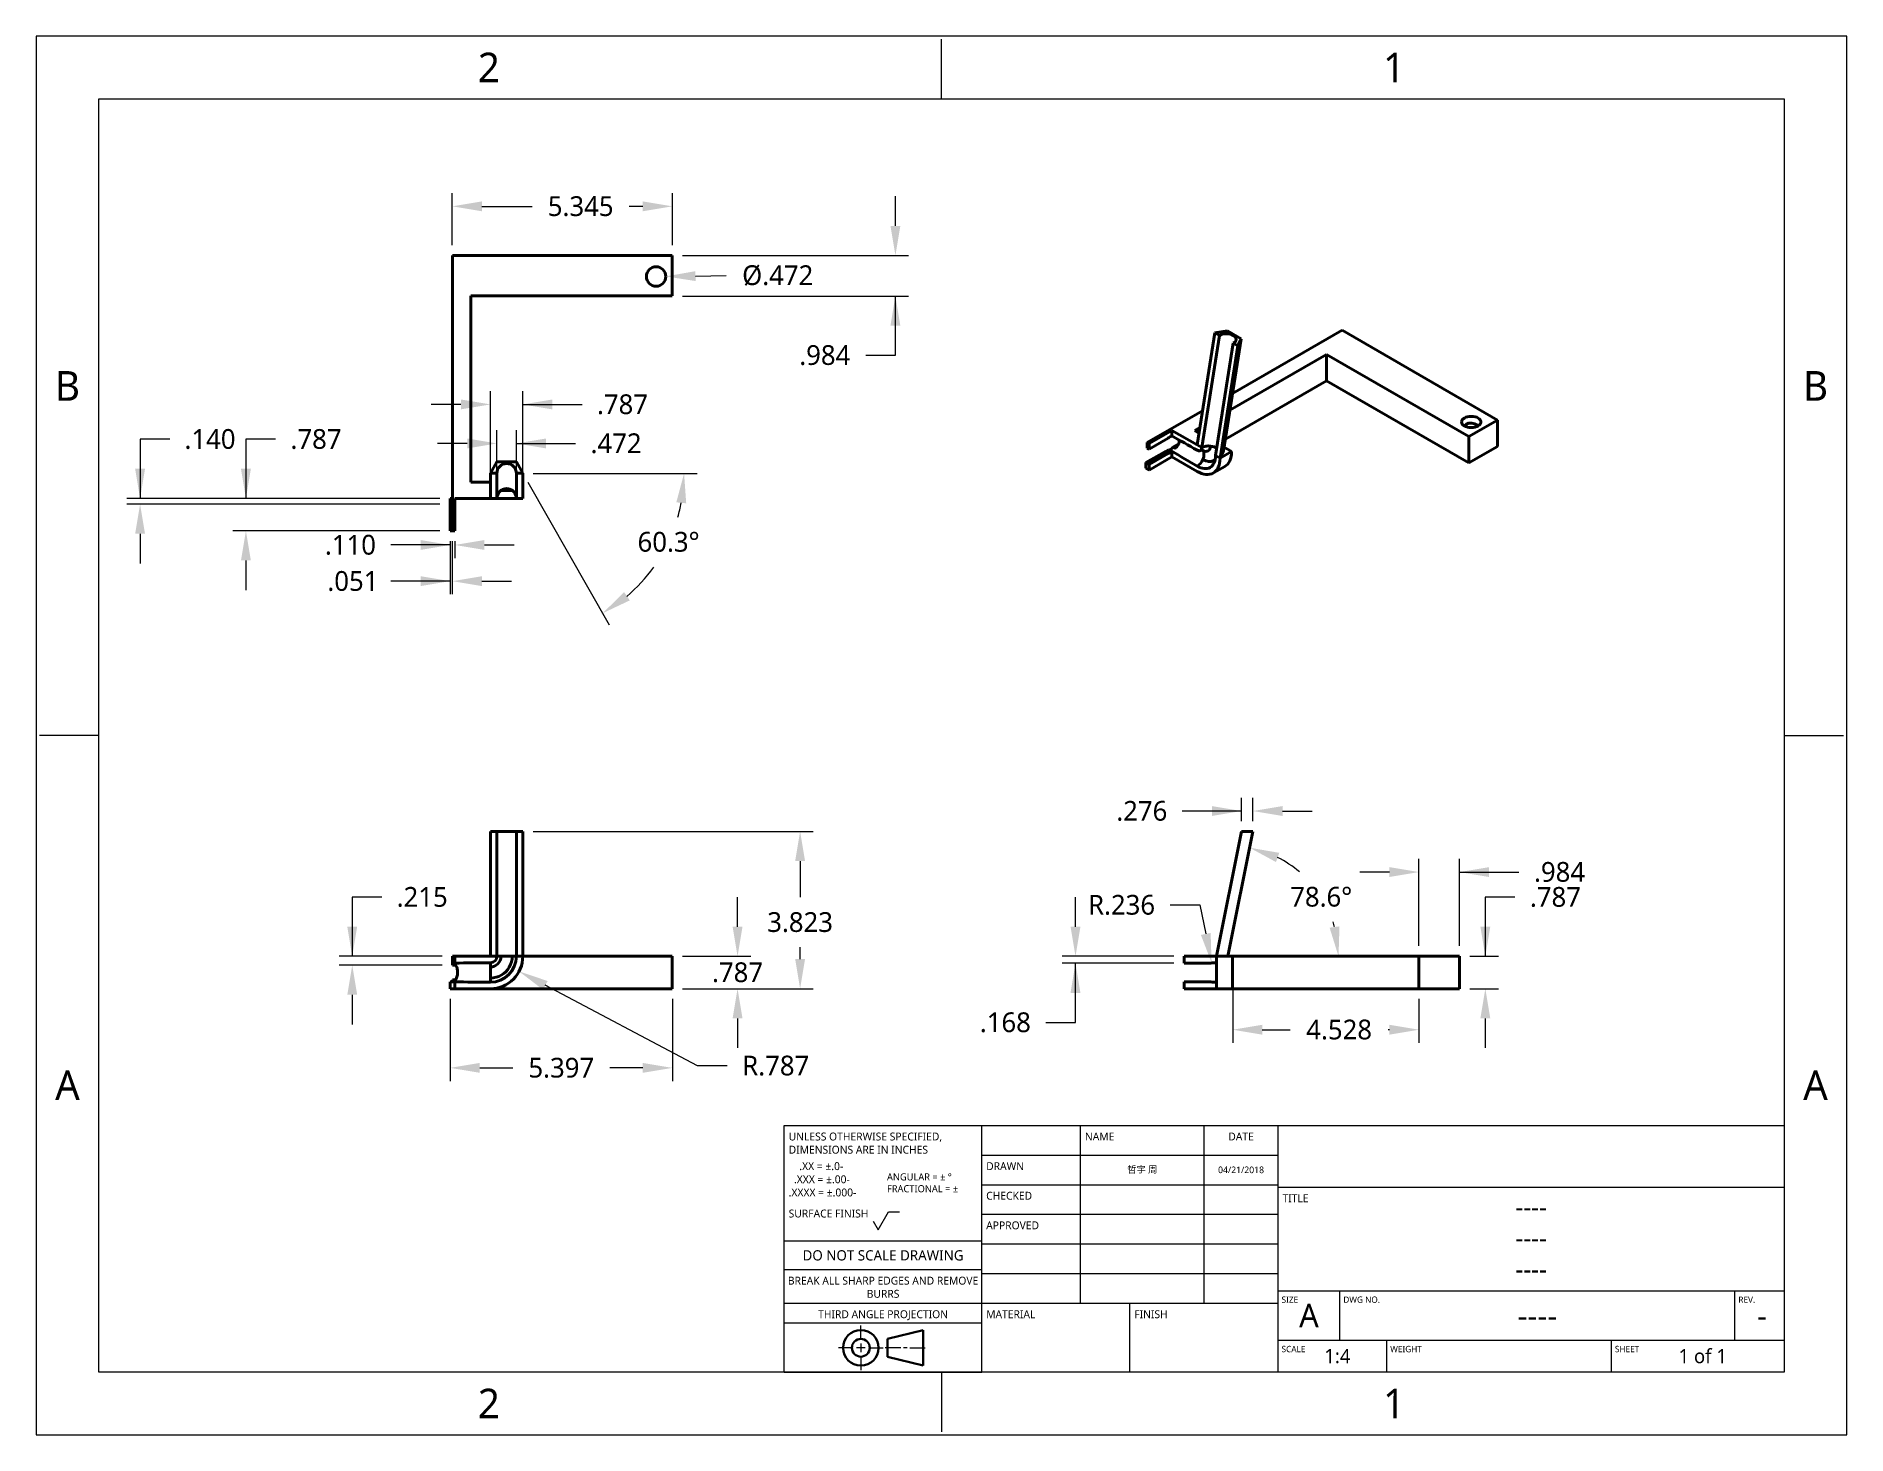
# Paper-space layout 'Layout1' of a CAD drawing. Header units: inches. Extents: x 0 to 11, y 0 to 8.5.
# The model-space entities are those that its viewports show. They can reach past a viewport. Long polylines and large blocks are cut down to what shows.
import ezdxf

# ---------------------------------------------------------------- set-up
doc = ezdxf.new("R2010")
doc.units = ezdxf.units.IN
doc.header["$LTSCALE"] = 0.5
doc.header["$MEASUREMENT"] = 0
for name, color, linetype, lineweight in [('ANNOTATION_TEXT', 7, 'Continuous', 25), ('BORDER_FRAME', 7, 'Continuous', 15), ('BORDER_ZONES', 7, 'Continuous', 15), ('TANGENT_LINES', 7, 'Continuous', 15), ('TITLE_BLOCK', 7, 'Continuous', 15), ('Visible', 7, 'Continuous', 40)]:
    doc.layers.add(name, color=color, linetype=linetype, lineweight=lineweight)
doc.styles.add('Onshape-Standard', font='NotoSans-Regular.ttf')
doc.styles.add('Onshape-Standard-Dimension', font='')
doc.styles.add('Onshape-Standard-Fields', font='')
doc.styles.get('Onshape-Standard-Dimension').set_extended_font_data('Noto Sans')
doc.styles.get('Onshape-Standard-Fields').set_extended_font_data('Noto Sans')
doc.dimstyles.new('Onshape-Standard$0', dxfattribs={"dimtxt": 0.12, "dimasz": 0.18, "dimexe": 0.08, "dimexo": 0.0625, "dimgap": 0.09, "dimtad": 0, "dimtih": 1, "dimtoh": 1, "dimdec": 3, "dimzin": 7, "dimdsep": 46, "dimtxsty": 'Onshape-Standard-Dimension', "dimcen": 0.09, "dimadec": 1, "dimazin": 0, "dimtfac": 1, "dimtdec": 3, "dimtofl": 0, "dimtmove": 0, "dimatfit": 3, "dimfxl": 0, "dimtolj": 1, "dimtzin": 7, "dimlwd": 13, "dimlwe": 13, "dimarcsym": 0})
doc.dimstyles.new('Onshape-Standard$2', dxfattribs={"dimtxt": 0.12, "dimasz": 0.18, "dimexe": 0.08, "dimexo": 0.0625, "dimgap": 0.09, "dimtad": 0, "dimtih": 1, "dimtoh": 1, "dimdec": 3, "dimzin": 7, "dimdsep": 46, "dimtxsty": 'Onshape-Standard-Dimension', "dimcen": 0.09, "dimadec": 1, "dimazin": 0, "dimtfac": 1, "dimtdec": 3, "dimtofl": 0, "dimtmove": 0, "dimatfit": 3, "dimfxl": 0, "dimtolj": 1, "dimtzin": 7, "dimlwd": 13, "dimlwe": 13, "dimarcsym": 0})
doc.dimstyles.new('Onshape-Standard$3', dxfattribs={"dimtxt": 0.12, "dimasz": 0.18, "dimexe": 0.08, "dimexo": 0.0625, "dimgap": 0.09, "dimtad": 0, "dimtih": 1, "dimtoh": 1, "dimdec": 3, "dimzin": 7, "dimdsep": 46, "dimtxsty": 'Onshape-Standard-Dimension', "dimcen": 0, "dimadec": 1, "dimazin": 0, "dimtfac": 1, "dimtdec": 3, "dimtofl": 0, "dimtmove": 0, "dimatfit": 3, "dimfxl": 0, "dimtolj": 1, "dimtzin": 7, "dimlwd": 13, "dimlwe": 13, "dimarcsym": 0})
doc.dimstyles.new('Onshape-Standard$4', dxfattribs={"dimtxt": 0.12, "dimasz": 0.18, "dimexe": 0.08, "dimexo": 0.0625, "dimgap": 0.09, "dimtad": 0, "dimtih": 1, "dimtoh": 1, "dimdec": 3, "dimzin": 7, "dimdsep": 46, "dimtxsty": 'Onshape-Standard-Dimension', "dimcen": 0, "dimadec": 1, "dimazin": 0, "dimtfac": 1, "dimtdec": 3, "dimtofl": 0, "dimtmove": 0, "dimatfit": 3, "dimfxl": 0, "dimtolj": 1, "dimtzin": 7, "dimlwd": 13, "dimlwe": 13, "dimarcsym": 0})

psp = doc.layouts.get("Layout1")

msp = doc.modelspace()

# ---------------------------------------------------------------- texts
at = {"layer": 'BORDER_ZONES', "char_height": 0.18, "attachment_point": 5, "style": 'Onshape-Standard'}
for s, insert in [('2', (2.75, 8.31)), ('1', (8.25, 8.31)), ('B', (0.19, 6.375)), ('B', (10.81, 6.375)), ('A', (0.19, 2.125)), ('A', (10.81, 2.125)), ('2', (2.75, 0.19)), ('1', (8.25, 0.19))]:
    msp.add_mtext(s, dxfattribs=dict(at, insert=insert))
at = {"layer": 'TITLE_BLOCK'}
for s, insert, char_height, width, attachment_point, style in [('UNLESS OTHERWISE SPECIFIED, DIMENSIONS ARE IN INCHES', (4.5714, 1.8368), 0.048, 1.2, 1, 'Onshape-Standard'), ('NAME', (6.3714, 1.8368), 0.048, 0.75, 1, 'Onshape-Standard'), ('DATE', (7.32, 1.8368), 0.048, 0.45, 2, 'Onshape-Standard'), ('    .XX = ±.0-^J  .XXX = ±.00-^J.XXXX = ±.000-', (4.5714, 1.6568), 0.048, 0.6, 1, 'Onshape-Standard'), ('DRAWN', (5.7714, 1.6568), 0.048, 0.6, 1, 'Onshape-Standard'), ('^JANGULAR = ± °^JFRACTIONAL = ±', (5.16876, 1.66112), 0.0432, 0.6, 1, 'Onshape-Standard'), ('哲宇 周', (6.72, 1.61), 0.04032, 0.75, 5, 'Onshape-Standard-Fields'), ('04/21/2018', (7.32, 1.61), 0.04032, 0.45, 5, 'Onshape-Standard-Fields'), ('CHECKED', (5.7714, 1.4768), 0.048, 0.6, 1, 'Onshape-Standard'), ('TITLE', (7.5714, 1.4618), 0.048, 0.375, 1, 'Onshape-Standard'), ('SURFACE FINISH', (4.5714, 1.3688), 0.048, 0.6, 1, 'Onshape-Standard'), ('----', (9.0825, 1.385), 0.1152, 2.775, 5, 'Onshape-Standard-Fields'), ('APPROVED', (5.7714, 1.2968), 0.048, 0.6, 1, 'Onshape-Standard'), ('DO NOT SCALE DRAWING', (5.145, 1.12184), 0.0624, 1.2, 2, 'Onshape-Standard'), ('----', (9.0825, 1.196), 0.1152, 2.775, 5, 'Onshape-Standard-Fields'), ('----', (9.0825, 1.007), 0.1152, 2.775, 5, 'Onshape-Standard-Fields'), ('BREAK ALL SHARP EDGES AND REMOVE BURRS', (5.145, 0.9608), 0.048, 1.2, 2, 'Onshape-Standard'), ('SIZE', (7.56612, 0.84044), 0.0384, 0.375, 1, 'Onshape-Standard'), ('A', (7.7325, 0.725), 0.144, 0.375, 5, 'Onshape-Standard-Fields'), ('DWG NO.', (7.94112, 0.84044), 0.0384, 2.4, 1, 'Onshape-Standard'), ('REV.', (10.34112, 0.84044), 0.0384, 0.3, 1, 'Onshape-Standard'), ('THIRD ANGLE PROJECTION', (5.145, 0.7568), 0.048, 1.2, 2, 'Onshape-Standard'), ('MATERIAL', (5.7714, 0.7568), 0.048, 0.9, 1, 'Onshape-Standard'), ('FINISH', (6.6714, 0.7568), 0.048, 0.9, 1, 'Onshape-Standard'), ('----', (9.12, 0.725), 0.144, 2.4, 5, 'Onshape-Standard-Fields'), ('-', (10.485, 0.725), 0.144, 0.27, 5, 'Onshape-Standard-Fields'), ('SCALE', (7.56612, 0.54044), 0.0384, 0.66, 1, 'Onshape-Standard'), ('1:4', (7.905, 0.4775), 0.0864, 0.6, 5, 'Onshape-Standard-Fields'), ('WEIGHT', (8.22612, 0.54044), 0.0384, 1.365, 1, 'Onshape-Standard'), ('SHEET', (9.59112, 0.54044), 0.0384, 1.05, 1, 'Onshape-Standard'), ('1 of 1', (10.125, 0.4775), 0.0864, 0.99, 5, 'Onshape-Standard-Fields')]:
    msp.add_mtext(s, dxfattribs=dict(at, insert=insert, char_height=char_height, width=width, attachment_point=attachment_point, style=style))

# ---------------------------------------------------------------- blocks, each defined once
blk = doc.blocks.new('*D1')
at = {"layer": 'ANNOTATION_TEXT', "color": 0, "lineweight": 13}
for p, q in [((6.89, 3.22), (7.07, 3.22)), ((7.07, 3.22), (7.106, 3.044))]:
    blk.add_line(p, q, dxfattribs=at)
at = {"layer": 'ANNOTATION_TEXT', "color": 0}
blk.add_solid([(7.076, 3.038), (7.135, 3.05), (7.141, 2.868)], dxfattribs=at)
at = {"layer": 'Defpoints', "color": 0}
for p in [(7.141, 2.868), (7.153, 2.81)]:
    blk.add_point(p, dxfattribs=at)
at = {"layer": 'ANNOTATION_TEXT', "color": 0, "insert": (6.594, 3.22), "char_height": 0.12, "attachment_point": 5, "style": 'Onshape-Standard-Dimension'}
blk.add_mtext('\\A1;R.236', dxfattribs=at)
blk = doc.blocks.new('*D2')
at = {"layer": 'ANNOTATION_TEXT', "color": 0, "lineweight": 13}
for p, q in [((6.314, 3.088), (6.314, 3.268)), ((6.911, 2.908), (6.234, 2.908)), ((6.911, 2.866), (6.234, 2.866)), ((6.314, 2.506), (6.314, 2.866)), ((6.134, 2.506), (6.314, 2.506))]:
    blk.add_line(p, q, dxfattribs=at)
at = {"layer": 'ANNOTATION_TEXT', "color": 0}
for points in [[(6.284, 3.088), (6.344, 3.088), (6.314, 2.908)], [(6.344, 2.686), (6.284, 2.686), (6.314, 2.866)]]:
    blk.add_solid(points, dxfattribs=at)
at = {"layer": 'Defpoints', "color": 0}
for p in [(6.314, 2.866), (6.973, 2.908), (6.973, 2.866)]:
    blk.add_point(p, dxfattribs=at)
at = {"layer": 'ANNOTATION_TEXT', "color": 0, "insert": (5.888, 2.506), "char_height": 0.12, "attachment_point": 5, "style": 'Onshape-Standard-Dimension'}
blk.add_mtext('\\A1;.168', dxfattribs=at)
blk = doc.blocks.new('*D3')
at = {"layer": 'ANNOTATION_TEXT', "color": 0, "lineweight": 13}
for p, q in [((8.984, 3.268), (8.804, 3.268)), ((8.804, 3.268), (8.804, 2.908)), ((8.709, 2.908), (8.884, 2.908)), ((8.709, 2.711), (8.884, 2.711)), ((8.804, 2.531), (8.804, 2.351))]:
    blk.add_line(p, q, dxfattribs=at)
at = {"layer": 'ANNOTATION_TEXT', "color": 0}
for points in [[(8.774, 3.088), (8.834, 3.088), (8.804, 2.908)], [(8.834, 2.531), (8.774, 2.531), (8.804, 2.711)]]:
    blk.add_solid(points, dxfattribs=at)
at = {"layer": 'Defpoints', "color": 0}
for p in [(8.647, 2.908), (8.647, 2.711), (8.804, 2.711)]:
    blk.add_point(p, dxfattribs=at)
at = {"layer": 'ANNOTATION_TEXT', "color": 0, "insert": (9.23, 3.268), "char_height": 0.12, "attachment_point": 5, "style": 'Onshape-Standard-Dimension'}
blk.add_mtext('\\A1;.787', dxfattribs=at)
blk = doc.blocks.new('*D4')
at = {"layer": 'ANNOTATION_TEXT', "color": 0, "lineweight": 13}
for p, q in [((8.221, 3.42), (8.041, 3.42)), ((8.401, 2.971), (8.401, 3.5)), ((8.647, 2.971), (8.647, 3.5)), ((8.647, 3.42), (9.007, 3.42)), ((8.827, 3.42), (9.007, 3.42))]:
    blk.add_line(p, q, dxfattribs=at)
at = {"layer": 'ANNOTATION_TEXT', "color": 0}
for points in [[(8.221, 3.39), (8.221, 3.45), (8.401, 3.42)], [(8.827, 3.45), (8.827, 3.39), (8.647, 3.42)]]:
    blk.add_solid(points, dxfattribs=at)
at = {"layer": 'Defpoints', "color": 0}
for p in [(8.647, 3.42), (8.401, 2.908), (8.647, 2.908)]:
    blk.add_point(p, dxfattribs=at)
at = {"layer": 'ANNOTATION_TEXT', "color": 0, "insert": (9.255, 3.42), "char_height": 0.12, "attachment_point": 5, "style": 'Onshape-Standard-Dimension'}
blk.add_mtext('\\A1;.984', dxfattribs=at)
blk = doc.blocks.new('*D5')
at = {"layer": 'ANNOTATION_TEXT', "color": 0, "lineweight": 13}
for p, q in [((7.269, 2.846), (7.269, 2.382)), ((8.401, 2.649), (8.401, 2.382)), ((7.449, 2.462), (7.618, 2.462)), ((8.221, 2.462), (8.214, 2.462))]:
    blk.add_line(p, q, dxfattribs=at)
at = {"layer": 'ANNOTATION_TEXT', "color": 0}
for points in [[(7.449, 2.492), (7.449, 2.432), (7.269, 2.462)], [(8.221, 2.432), (8.221, 2.492), (8.401, 2.462)]]:
    blk.add_solid(points, dxfattribs=at)
at = {"layer": 'Defpoints', "color": 0}
for p in [(7.269, 2.908), (8.401, 2.711), (7.269, 2.462)]:
    blk.add_point(p, dxfattribs=at)
at = {"layer": 'ANNOTATION_TEXT', "color": 0, "insert": (7.916, 2.462), "char_height": 0.12, "attachment_point": 5, "style": 'Onshape-Standard-Dimension'}
blk.add_mtext('\\A1;4.528', dxfattribs=at)
blk = doc.blocks.new('*D6')
at = {"layer": 'ANNOTATION_TEXT', "color": 0, "lineweight": 13}
for start, end in [(49.6062, 63.2733), (15.3745, 18.082)]:
    blk.add_arc((7.239, 2.908), 0.673, start, end, dxfattribs=at)
at = {"layer": 'ANNOTATION_TEXT', "color": 0}
for points in [[(7.552, 3.537), (7.532, 3.481), (7.372, 3.568)], [(7.858, 3.082), (7.918, 3.09), (7.912, 2.908)]]:
    blk.add_solid(points, dxfattribs=at)
at = {"layer": 'Defpoints', "color": 0}
for p in [(7.392, 3.667), (7.65, 3.441), (7.239, 2.908), (7.269, 2.908), (8.401, 2.908)]:
    blk.add_point(p, dxfattribs=at)
at = {"layer": 'ANNOTATION_TEXT', "color": 0, "insert": (7.807, 3.269), "char_height": 0.12, "attachment_point": 5, "style": 'Onshape-Standard-Dimension'}
blk.add_mtext('\\A1;78.6%%d', dxfattribs=at)
blk = doc.blocks.new('*D7')
at = {"layer": 'ANNOTATION_TEXT', "color": 0, "lineweight": 13}
for p, q in [((7.323, 3.73), (7.323, 3.871)), ((7.392, 3.73), (7.392, 3.871)), ((7.323, 3.791), (6.963, 3.791)), ((7.143, 3.791), (6.963, 3.791)), ((7.572, 3.791), (7.752, 3.791))]:
    blk.add_line(p, q, dxfattribs=at)
at = {"layer": 'ANNOTATION_TEXT', "color": 0}
for points in [[(7.143, 3.761), (7.143, 3.821), (7.323, 3.791)], [(7.572, 3.821), (7.572, 3.761), (7.392, 3.791)]]:
    blk.add_solid(points, dxfattribs=at)
at = {"layer": 'Defpoints', "color": 0}
for p in [(7.392, 3.791), (7.323, 3.667), (7.392, 3.667)]:
    blk.add_point(p, dxfattribs=at)
at = {"layer": 'ANNOTATION_TEXT', "color": 0, "insert": (6.717, 3.791), "char_height": 0.12, "attachment_point": 5, "style": 'Onshape-Standard-Dimension'}
blk.add_mtext('\\A1;.276', dxfattribs=at)
blk = doc.blocks.new('*D8')
at = {"layer": 'ANNOTATION_TEXT', "color": 0, "lineweight": 13}
for p, q in [((2.515, 5.408), (2.155, 5.408)), ((2.335, 5.408), (2.155, 5.408)), ((2.515, 5.432), (2.515, 5.328)), ((2.543, 5.432), (2.543, 5.328)), ((2.723, 5.408), (2.903, 5.408))]:
    blk.add_line(p, q, dxfattribs=at)
at = {"layer": 'ANNOTATION_TEXT', "color": 0}
for points in [[(2.335, 5.378), (2.335, 5.438), (2.515, 5.408)], [(2.723, 5.438), (2.723, 5.378), (2.543, 5.408)]]:
    blk.add_solid(points, dxfattribs=at)
at = {"layer": 'Defpoints', "color": 0}
for p in [(2.515, 5.494), (2.543, 5.494), (2.543, 5.408)]:
    blk.add_point(p, dxfattribs=at)
at = {"layer": 'ANNOTATION_TEXT', "color": 0, "insert": (1.909, 5.408), "char_height": 0.12, "attachment_point": 5, "style": 'Onshape-Standard-Dimension'}
blk.add_mtext('\\A1;.110', dxfattribs=at)
blk = doc.blocks.new('*D9')
at = {"layer": 'ANNOTATION_TEXT', "color": 0, "lineweight": 13}
for p, q in [((2.515, 5.432), (2.515, 5.108)), ((2.528, 5.432), (2.528, 5.108)), ((2.515, 5.188), (2.155, 5.188)), ((2.335, 5.188), (2.155, 5.188)), ((2.708, 5.188), (2.888, 5.188))]:
    blk.add_line(p, q, dxfattribs=at)
at = {"layer": 'ANNOTATION_TEXT', "color": 0}
for points in [[(2.335, 5.158), (2.335, 5.218), (2.515, 5.188)], [(2.708, 5.218), (2.708, 5.158), (2.528, 5.188)]]:
    blk.add_solid(points, dxfattribs=at)
at = {"layer": 'Defpoints', "color": 0}
for p in [(2.515, 5.494), (2.528, 5.494), (2.528, 5.188)]:
    blk.add_point(p, dxfattribs=at)
at = {"layer": 'ANNOTATION_TEXT', "color": 0, "insert": (1.924, 5.188), "char_height": 0.12, "attachment_point": 5, "style": 'Onshape-Standard-Dimension'}
blk.add_mtext('\\A1;.051', dxfattribs=at)
blk = doc.blocks.new('*D10')
at = {"layer": 'ANNOTATION_TEXT', "color": 0, "lineweight": 13}
for p, q in [((1.454, 6.051), (1.274, 6.051)), ((1.274, 6.051), (1.274, 5.691)), ((2.453, 5.691), (1.194, 5.691)), ((2.453, 5.494), (1.194, 5.494)), ((1.274, 5.314), (1.274, 5.134))]:
    blk.add_line(p, q, dxfattribs=at)
at = {"layer": 'ANNOTATION_TEXT', "color": 0}
for points in [[(1.244, 5.871), (1.304, 5.871), (1.274, 5.691)], [(1.304, 5.314), (1.244, 5.314), (1.274, 5.494)]]:
    blk.add_solid(points, dxfattribs=at)
at = {"layer": 'Defpoints', "color": 0}
for p in [(1.274, 5.691), (2.515, 5.691), (2.515, 5.494)]:
    blk.add_point(p, dxfattribs=at)
at = {"layer": 'ANNOTATION_TEXT', "color": 0, "insert": (1.7, 6.051), "char_height": 0.12, "attachment_point": 5, "style": 'Onshape-Standard-Dimension'}
blk.add_mtext('\\A1;.787', dxfattribs=at)
blk = doc.blocks.new('*D11')
at = {"layer": 'ANNOTATION_TEXT', "color": 0, "lineweight": 13}
for p, q in [((0.811, 6.051), (0.631, 6.051)), ((0.631, 6.051), (0.631, 5.691)), ((2.453, 5.691), (0.551, 5.691)), ((2.453, 5.656), (0.551, 5.656)), ((0.631, 5.476), (0.631, 5.296))]:
    blk.add_line(p, q, dxfattribs=at)
at = {"layer": 'ANNOTATION_TEXT', "color": 0}
for points in [[(0.601, 5.871), (0.661, 5.871), (0.631, 5.691)], [(0.661, 5.476), (0.601, 5.476), (0.631, 5.656)]]:
    blk.add_solid(points, dxfattribs=at)
at = {"layer": 'Defpoints', "color": 0}
for p in [(0.631, 5.691), (2.515, 5.691), (2.515, 5.656)]:
    blk.add_point(p, dxfattribs=at)
at = {"layer": 'ANNOTATION_TEXT', "color": 0, "insert": (1.056, 6.051), "char_height": 0.12, "attachment_point": 5, "style": 'Onshape-Standard-Dimension'}
blk.add_mtext('\\A1;.140', dxfattribs=at)
blk = doc.blocks.new('*D12')
at = {"layer": 'ANNOTATION_TEXT', "color": 0, "lineweight": 13}
for p, q in [((2.528, 7.23), (2.528, 7.546)), ((3.865, 7.23), (3.865, 7.546)), ((2.708, 7.466), (3.014, 7.466)), ((3.685, 7.466), (3.602, 7.466))]:
    blk.add_line(p, q, dxfattribs=at)
at = {"layer": 'ANNOTATION_TEXT', "color": 0}
for points in [[(2.708, 7.496), (2.708, 7.436), (2.528, 7.466)], [(3.685, 7.436), (3.685, 7.496), (3.865, 7.466)]]:
    blk.add_solid(points, dxfattribs=at)
at = {"layer": 'Defpoints', "color": 0}
for p in [(3.865, 7.466), (2.528, 7.167), (3.865, 7.167)]:
    blk.add_point(p, dxfattribs=at)
at = {"layer": 'ANNOTATION_TEXT', "color": 0, "insert": (3.308, 7.466), "char_height": 0.12, "attachment_point": 5, "style": 'Onshape-Standard-Dimension'}
blk.add_mtext('\\A1;5.345', dxfattribs=at)
blk = doc.blocks.new('*D13')
at = {"layer": 'ANNOTATION_TEXT', "color": 0, "lineweight": 13}
blk.add_line((4.005, 7.042), (4.191, 7.045), dxfattribs=at)
at = {"layer": 'ANNOTATION_TEXT', "color": 0}
blk.add_solid([(4.005, 7.072), (4.006, 7.012), (3.825, 7.04)], dxfattribs=at)
at = {"layer": 'Defpoints', "color": 0}
for p in [(3.825, 7.04), (3.707, 7.039)]:
    blk.add_point(p, dxfattribs=at)
at = {"layer": 'ANNOTATION_TEXT', "color": 0, "insert": (4.505, 7.045), "char_height": 0.12, "attachment_point": 5, "style": 'Onshape-Standard-Dimension'}
blk.add_mtext('\\A1;%%c.472', dxfattribs=at)
blk = doc.blocks.new('*D14')
at = {"layer": 'ANNOTATION_TEXT', "color": 0, "lineweight": 13}
for p, q in [((5.22, 7.347), (5.22, 7.527)), ((3.927, 7.167), (5.3, 7.167)), ((3.927, 6.921), (5.3, 6.921)), ((5.22, 6.561), (5.22, 6.921)), ((5.04, 6.561), (5.22, 6.561))]:
    blk.add_line(p, q, dxfattribs=at)
at = {"layer": 'ANNOTATION_TEXT', "color": 0}
for points in [[(5.19, 7.347), (5.25, 7.347), (5.22, 7.167)], [(5.25, 6.741), (5.19, 6.741), (5.22, 6.921)]]:
    blk.add_solid(points, dxfattribs=at)
at = {"layer": 'Defpoints', "color": 0}
for p in [(3.865, 7.167), (5.22, 7.167), (3.865, 6.921)]:
    blk.add_point(p, dxfattribs=at)
at = {"layer": 'ANNOTATION_TEXT', "color": 0, "insert": (4.791, 6.561), "char_height": 0.12, "attachment_point": 5, "style": 'Onshape-Standard-Dimension'}
blk.add_mtext('\\A1;.984', dxfattribs=at)
blk = doc.blocks.new('*D15')
at = {"layer": 'ANNOTATION_TEXT', "color": 0, "lineweight": 13}
for p, q in [((2.76, 5.754), (2.76, 6.342)), ((2.956, 5.754), (2.956, 6.342)), ((2.58, 6.262), (2.4, 6.262)), ((2.956, 6.262), (3.316, 6.262)), ((3.136, 6.262), (3.316, 6.262))]:
    blk.add_line(p, q, dxfattribs=at)
at = {"layer": 'ANNOTATION_TEXT', "color": 0}
for points in [[(2.58, 6.232), (2.58, 6.292), (2.76, 6.262)], [(3.136, 6.292), (3.136, 6.232), (2.956, 6.262)]]:
    blk.add_solid(points, dxfattribs=at)
at = {"layer": 'Defpoints', "color": 0}
for p in [(2.956, 6.262), (2.76, 5.691), (2.956, 5.691)]:
    blk.add_point(p, dxfattribs=at)
at = {"layer": 'ANNOTATION_TEXT', "color": 0, "insert": (3.562, 6.262), "char_height": 0.12, "attachment_point": 5, "style": 'Onshape-Standard-Dimension'}
blk.add_mtext('\\A1;.787', dxfattribs=at)
blk = doc.blocks.new('*D16')
at = {"layer": 'ANNOTATION_TEXT', "color": 0, "lineweight": 13}
for p, q in [((2.799, 5.754), (2.799, 6.105)), ((2.917, 5.754), (2.917, 6.105)), ((2.619, 6.025), (2.439, 6.025)), ((2.917, 6.025), (3.277, 6.025)), ((3.097, 6.025), (3.277, 6.025))]:
    blk.add_line(p, q, dxfattribs=at)
at = {"layer": 'ANNOTATION_TEXT', "color": 0}
for points in [[(2.619, 5.995), (2.619, 6.055), (2.799, 6.025)], [(3.097, 6.055), (3.097, 5.995), (2.917, 6.025)]]:
    blk.add_solid(points, dxfattribs=at)
at = {"layer": 'Defpoints', "color": 0}
for p in [(2.917, 6.025), (2.799, 5.691), (2.917, 5.691)]:
    blk.add_point(p, dxfattribs=at)
at = {"layer": 'ANNOTATION_TEXT', "color": 0, "insert": (3.523, 6.025), "char_height": 0.12, "attachment_point": 5, "style": 'Onshape-Standard-Dimension'}
blk.add_mtext('\\A1;.472', dxfattribs=at)
blk = doc.blocks.new('*D17')
at = {"layer": 'ANNOTATION_TEXT', "color": 0, "lineweight": 13}
for p, q in [((3.019, 5.843), (4.016, 5.843)), ((2.987, 5.789), (3.481, 4.923))]:
    blk.add_line(p, q, dxfattribs=at)
for start, end in [(344.2733, 349.4534), (310.2431, 324.4619)]:
    blk.add_arc((2.956, 5.843), 0.979, start, end, dxfattribs=at)
at = {"layer": 'ANNOTATION_TEXT', "color": 0}
for points in [[(3.949, 5.661), (3.889, 5.667), (3.936, 5.843)], [(3.572, 5.121), (3.606, 5.071), (3.441, 4.993)]]:
    blk.add_solid(points, dxfattribs=at)
at = {"layer": 'Defpoints', "color": 0}
for p in [(2.917, 5.912), (2.917, 5.843), (2.956, 5.843), (2.956, 5.843), (3.704, 5.211)]:
    blk.add_point(p, dxfattribs=at)
at = {"layer": 'ANNOTATION_TEXT', "color": 0, "insert": (3.842, 5.426), "char_height": 0.12, "attachment_point": 5, "style": 'Onshape-Standard-Dimension'}
blk.add_mtext('\\A1;60.3%%d', dxfattribs=at)
blk = doc.blocks.new('*D18')
at = {"layer": 'ANNOTATION_TEXT', "color": 0, "lineweight": 13}
for p, q in [((2.1, 3.268), (1.92, 3.268)), ((1.92, 3.268), (1.92, 2.908)), ((2.466, 2.908), (1.84, 2.908)), ((2.466, 2.854), (1.84, 2.854)), ((1.92, 2.674), (1.92, 2.494))]:
    blk.add_line(p, q, dxfattribs=at)
at = {"layer": 'ANNOTATION_TEXT', "color": 0}
for points in [[(1.89, 3.088), (1.95, 3.088), (1.92, 2.908)], [(1.95, 2.674), (1.89, 2.674), (1.92, 2.854)]]:
    blk.add_solid(points, dxfattribs=at)
at = {"layer": 'Defpoints', "color": 0}
for p in [(1.92, 2.908), (2.528, 2.908), (2.528, 2.854)]:
    blk.add_point(p, dxfattribs=at)
at = {"layer": 'ANNOTATION_TEXT', "color": 0, "insert": (2.345, 3.268), "char_height": 0.12, "attachment_point": 5, "style": 'Onshape-Standard-Dimension'}
blk.add_mtext('\\A1;.215', dxfattribs=at)
blk = doc.blocks.new('*D19')
at = {"layer": 'ANNOTATION_TEXT', "color": 0, "lineweight": 13}
for p, q in [((2.515, 2.649), (2.515, 2.15)), ((3.865, 2.649), (3.865, 2.15)), ((2.695, 2.23), (2.895, 2.23)), ((3.685, 2.23), (3.485, 2.23))]:
    blk.add_line(p, q, dxfattribs=at)
at = {"layer": 'ANNOTATION_TEXT', "color": 0}
for points in [[(2.695, 2.26), (2.695, 2.2), (2.515, 2.23)], [(3.685, 2.2), (3.685, 2.26), (3.865, 2.23)]]:
    blk.add_solid(points, dxfattribs=at)
at = {"layer": 'Defpoints', "color": 0}
for p in [(2.515, 2.711), (3.865, 2.711), (3.865, 2.23)]:
    blk.add_point(p, dxfattribs=at)
at = {"layer": 'ANNOTATION_TEXT', "color": 0, "insert": (3.19, 2.23), "char_height": 0.12, "attachment_point": 5, "style": 'Onshape-Standard-Dimension'}
blk.add_mtext('\\A1;5.397', dxfattribs=at)
blk = doc.blocks.new('*D20')
at = {"layer": 'ANNOTATION_TEXT', "color": 0, "lineweight": 13}
for p, q in [((3.019, 3.667), (4.721, 3.667)), ((4.641, 3.487), (4.641, 3.267)), ((4.641, 2.891), (4.641, 2.964)), ((3.927, 2.711), (4.721, 2.711))]:
    blk.add_line(p, q, dxfattribs=at)
at = {"layer": 'ANNOTATION_TEXT', "color": 0}
for points in [[(4.671, 3.487), (4.611, 3.487), (4.641, 3.667)], [(4.611, 2.891), (4.671, 2.891), (4.641, 2.711)]]:
    blk.add_solid(points, dxfattribs=at)
at = {"layer": 'Defpoints', "color": 0}
for p in [(2.956, 3.667), (3.865, 2.711), (4.641, 2.711)]:
    blk.add_point(p, dxfattribs=at)
at = {"layer": 'ANNOTATION_TEXT', "color": 0, "insert": (4.641, 3.115), "char_height": 0.12, "attachment_point": 5, "style": 'Onshape-Standard-Dimension'}
blk.add_mtext('\\A1;3.823', dxfattribs=at)
blk = doc.blocks.new('*D21')
at = {"layer": 'ANNOTATION_TEXT', "color": 0, "lineweight": 13}
for p, q in [((4.261, 3.088), (4.261, 3.268)), ((3.927, 2.908), (4.341, 2.908)), ((3.927, 2.711), (4.341, 2.711)), ((4.261, 2.531), (4.261, 2.351))]:
    blk.add_line(p, q, dxfattribs=at)
at = {"layer": 'ANNOTATION_TEXT', "color": 0}
for points in [[(4.231, 3.088), (4.291, 3.088), (4.261, 2.908)], [(4.291, 2.531), (4.231, 2.531), (4.261, 2.711)]]:
    blk.add_solid(points, dxfattribs=at)
at = {"layer": 'Defpoints', "color": 0}
for p in [(3.865, 2.908), (4.261, 2.908), (3.865, 2.711)]:
    blk.add_point(p, dxfattribs=at)
at = {"layer": 'ANNOTATION_TEXT', "color": 0, "insert": (4.261, 2.81), "char_height": 0.12, "attachment_point": 5, "style": 'Onshape-Standard-Dimension'}
blk.add_mtext('\\A1;.787', dxfattribs=at)
blk = doc.blocks.new('*D22')
at = {"layer": 'ANNOTATION_TEXT', "color": 0, "lineweight": 13}
for p, q in [((4.017, 2.243), (3.093, 2.732)), ((4.197, 2.243), (4.017, 2.243))]:
    blk.add_line(p, q, dxfattribs=at)
at = {"layer": 'ANNOTATION_TEXT', "color": 0}
blk.add_solid([(3.107, 2.758), (3.079, 2.705), (2.934, 2.816)], dxfattribs=at)
at = {"layer": 'Defpoints', "color": 0}
for p in [(2.76, 2.908), (2.934, 2.816)]:
    blk.add_point(p, dxfattribs=at)
at = {"layer": 'ANNOTATION_TEXT', "color": 0, "insert": (4.493, 2.243), "char_height": 0.12, "attachment_point": 5, "style": 'Onshape-Standard-Dimension'}
blk.add_mtext('\\A1;R.787', dxfattribs=at)

# ---------------------------------------------------------------- dimensions: what is measured, and where the dimension line sits
at = {"layer": 'ANNOTATION_TEXT'}
for base, p1, p2, picture, middle in [((3.86458, 7.46574), (2.52822, 7.16743, -0.2811), (3.86458, 7.16743, -0.2811), '*D12', (3.30796, 7.46574)), ((2.95637, 6.26233), (2.75952, 5.69105, -0.2811), (2.95637, 5.69105, -0.2811), '*D15', (3.56229, 6.26233)), ((2.917, 6.02544), (2.79889, 5.69105, -0.43357), (2.917, 5.69105, -0.74855), '*D16', (3.52268, 6.02544)), ((2.54298, 5.40753), (2.51542, 5.4942, -0.43595), (2.54298, 5.4942, -0.2811), '*D8', (1.9095, 5.40753)), ((2.52822, 5.18814), (2.51542, 5.4942, -0.43595), (2.52822, 5.4942, -0.43595), '*D9', (1.92356, 5.18814)), ((7.39167, 3.79131), (7.32263, 3.66712, -0.23363), (7.39167, 3.66712, -0.273), '*D7', (6.71655, 3.79131)), ((8.64663, 3.41974), (8.40056, 2.9081, 0.67458), (8.64663, 2.9081, 0.67458), '*D4', (9.25496, 3.41974)), ((7.26867, 2.46229), (8.40056, 2.71125, 0.67458), (7.26867, 2.9081, -0.23363), '*D5', (7.916, 2.46229)), ((3.86458, 2.23008), (2.51542, 2.71125, 0.8366), (3.86458, 2.71125, -0.59056), '*D19', (3.19, 2.23008))]:
    dim = msp.add_linear_dim(base=base, p1=p1, p2=p2, dimstyle='Onshape-Standard$0', override={"dimlfac": 4}, dxfattribs=at)
    dim.commit()
    dim.dimension.update_dxf_attribs({"geometry": picture, "text_midpoint": middle, "dimtype": 160})
for base, p1, p2, picture, middle, dimtype in [((5.21982, 7.16743), (3.86458, 6.92136, -0.2811), (3.86458, 7.16743, -0.2811), '*D14', (4.79148, 6.56136), 160), ((0.63055, 5.69106), (2.51542, 5.65609, -0.43595), (2.51542, 5.69106, -0.43595), '*D11', (1.05647, 6.05106), 160), ((1.2736, 5.69106), (2.51542, 5.4942, -0.43595), (2.51542, 5.69106, -0.43595), '*D10', (1.69953, 6.05106), 160), ((4.64083, 2.71125), (2.95637, 3.66712, 0.48737), (3.86458, 2.71125, -0.59056), '*D20', (4.64083, 3.11532), 160), ((1.91996, 2.9081), (2.52822, 2.85446, 0.61862), (2.52822, 2.9081, 0.8366), '*D18', (2.34523, 3.2681), 160), ((8.80409, 2.71125), (8.64663, 2.9081, 0.67458), (8.64663, 2.71125, 0.67458), '*D3', (9.23001, 3.2681), 160), ((4.26055, 2.9081), (3.86458, 2.71125, -0.59056), (3.86458, 2.9081, -0.59056), '*D21', (4.26055, 2.80968), 161), ((6.31421, 2.86611), (6.9734, 2.9081, -0.64702), (6.9734, 2.86611, -0.66178), '*D2', (5.88837, 2.50611), 160)]:
    dim = msp.add_linear_dim(base=base, p1=p1, p2=p2, angle=90, dimstyle='Onshape-Standard$0', override={"dimlfac": 4}, dxfattribs=at)
    dim.commit()
    dim.dimension.update_dxf_attribs({"geometry": picture, "text_midpoint": middle, "dimtype": dimtype})
dim = msp.add_diameter_dim_2p(p1=(3.7071, 7.03877, -0.2811), p2=(3.8252, 7.04018, -0.2811), dimstyle='Onshape-Standard$3', override={"dimlfac": 4}, dxfattribs=at)
dim.commit()
dim.dimension.update_dxf_attribs({"geometry": '*D13', "text_midpoint": (4.19148, 7.04453), "dimtype": 163})
for base, line1, line2, picture, middle in [((3.7043, 5.21134), ((2.95637, 5.84343), (2.917, 5.91247)), ((2.917, 5.84343), (2.95637, 5.84343)), '*D17', (3.84226, 5.42613)), ((7.6495, 3.4414), ((7.23928, 2.9081), (7.39167, 3.66712)), ((7.26867, 2.9081, -0.27559), (8.40056, 2.9081, -0.27559)), '*D6', (7.80729, 3.26873))]:
    dim = msp.add_angular_dim_2l(base=base, line1=line1, line2=line2, dimstyle='Onshape-Standard$2', override={"dimlfac": 4}, dxfattribs=at)
    dim.commit()
    dim.dimension.update_dxf_attribs({"geometry": picture, "text_midpoint": middle, "dimtype": 162})
for center, mpoint, override, picture, middle in [((7.15278, 2.80968, -0.64702), (7.14111, 2.86758, -0.64702), {"dimexe": 0.015464, "dimlfac": 4, "dimtofl": 0, "dimatfit": 0}, '*D1', (6.59398, 3.22049)), ((2.75952, 2.9081, 0.63975), (2.93351, 2.81604, 0.63975), {"dimexe": 0.051535, "dimlfac": 4, "dimtofl": 0, "dimatfit": 0}, '*D22', (4.49329, 2.24255))]:
    dim = msp.add_radius_dim(center=center, mpoint=mpoint, dimstyle='Onshape-Standard$4', override=override, dxfattribs=at)
    dim.commit()
    dim.dimension.update_dxf_attribs({"geometry": picture, "text_midpoint": middle, "dimtype": 164})

# ---------------------------------------------------------------- linework, layer by layer
at = {"layer": 'BORDER_FRAME'}
for p, q in [((0.38, 0.38), (0.38, 8.12)), ((0.38, 8.12), (10.62, 8.12)), ((10.62, 8.12), (10.62, 0.38)), ((10.62, 0.38), (0.38, 0.38))]:
    msp.add_line(p, q, dxfattribs=at)
at = {"layer": 'BORDER_ZONES'}
for p, q in [((5.5, 8.12), (5.5, 8.481)), ((0.38, 4.25), (0.019, 4.25)), ((10.62, 4.25), (10.981, 4.25)), ((5.5, 0.38), (5.5, 0.019))]:
    msp.add_line(p, q, dxfattribs=at)
at = {"layer": 'TANGENT_LINES'}
msp.add_line((2.75952, 2.84352), (2.75952, 2.77584), dxfattribs=at)
at = {"layer": 'TANGENT_LINES', "flags": 128}
msp.add_lwpolyline([(6.88968, 5.98385), (6.87732, 5.97455), (6.86497, 5.96958)], dxfattribs=at)
at = {"layer": 'TANGENT_LINES', "extrusion": (0, 0, -1)}
msp.add_ellipse((7.05323, 5.93549), major_axis=(-0.02953, -0.05114), ratio=0.57735027, start_param=3.3167772, end_param=4.53720445, dxfattribs=at)
at = {"layer": 'TITLE_BLOCK'}
for p, q in [((4.545, 0.38), (4.545, 1.88)), ((4.545, 1.88), (5.745, 1.88)), ((5.745, 0.38), (5.745, 1.88)), ((5.745, 1.88), (7.545, 1.88)), ((6.345, 0.8), (6.345, 1.88)), ((7.095, 0.8), (7.095, 1.88)), ((7.545, 0.38), (7.545, 1.88)), ((7.545, 1.88), (10.62, 1.88)), ((5.745, 1.7), (7.545, 1.7)), ((5.745, 1.52), (7.545, 1.52)), ((7.545, 1.505), (10.62, 1.505)), ((5.115, 1.24604), (5.178, 1.35516)), ((5.178, 1.35516), (5.244, 1.35516)), ((5.745, 1.34), (7.545, 1.34)), ((5.085, 1.298), (5.115, 1.24604)), ((4.545, 1.178), (5.745, 1.178)), ((5.745, 1.16), (7.545, 1.16)), ((4.545, 1.004), (5.745, 1.004)), ((5.745, 0.98), (7.545, 0.98)), ((4.545, 0.8), (5.745, 0.8)), ((5.745, 0.8), (7.545, 0.8)), ((6.645, 0.38), (6.645, 0.8)), ((7.545, 0.875), (10.62, 0.875)), ((7.92, 0.575), (7.92, 0.875)), ((10.32, 0.575), (10.32, 0.875)), ((4.545, 0.68), (5.745, 0.68)), ((7.545, 0.575), (10.62, 0.575)), ((8.205, 0.38), (8.205, 0.575)), ((9.57, 0.38), (9.57, 0.575)), ((4.545, 0.38), (5.745, 0.38))]:
    msp.add_line(p, q, dxfattribs=at)
at = {"layer": 'TITLE_BLOCK', "lineweight": 15}
for p, q in [((5.01, 0.5828), (5.01, 0.6638)), ((5.01, 0.5558), (5.01, 0.5018)), ((4.956, 0.5288), (4.875, 0.5288)), ((5.037, 0.5288), (4.983, 0.5288)), ((5.01, 0.4748), (5.01, 0.3938)), ((5.064, 0.5288), (5.145, 0.5288)), ((5.253, 0.5288), (5.1585, 0.5288)), ((5.2908, 0.5288), (5.2692, 0.5288)), ((5.307, 0.5288), (5.4015, 0.5288))]:
    msp.add_line(p, q, dxfattribs=at)
at = {"layer": 'TITLE_BLOCK', "lineweight": 30}
for p, q in [((5.388, 0.6368), (5.172, 0.5828)), ((5.172, 0.5828), (5.172, 0.4748)), ((5.388, 0.4208), (5.388, 0.6368)), ((5.172, 0.4748), (5.388, 0.4208))]:
    msp.add_line(p, q, dxfattribs=at)
for radius in [0.108, 0.054]:
    msp.add_circle((5.01, 0.5288), radius, dxfattribs=at)
at = {"layer": 'Visible'}
for p, q in [((2.52822, 5.4942), (2.52822, 7.16743)), ((2.52822, 7.16743), (3.86458, 7.16743)), ((3.86458, 6.92136), (3.86458, 7.16743)), ((3.86458, 6.92136), (2.64141, 6.92136)), ((2.64141, 5.78947), (2.64141, 6.92136)), ((7.26859, 6.32905), (7.93363, 6.71301)), ((7.93363, 6.71301), (8.87858, 6.16744)), ((7.05323, 6.01585), (7.16098, 6.6978)), ((7.08107, 5.99978), (7.18882, 6.68173)), ((7.23764, 6.70991), (7.16098, 6.6978)), ((7.16098, 6.6978), (7.18882, 6.68173)), ((7.16459, 5.95156), (7.27234, 6.63351)), ((7.19242, 5.93549), (7.30018, 6.61744)), ((7.2134, 5.97974), (7.32115, 6.66169)), ((7.32115, 6.66169), (7.23764, 6.70991)), ((7.27234, 6.63351), (7.30018, 6.61744)), ((7.30018, 6.61744), (7.32115, 6.66169)), ((7.25252, 6.22735), (7.83968, 6.56634)), ((7.83968, 6.40562), (7.83968, 6.56634)), ((8.70459, 6.06699), (7.83968, 6.56634)), ((7.22458, 6.05049), (7.83968, 6.40562)), ((8.70459, 5.90626), (7.83968, 6.40562)), ((6.75048, 6.02992), (7.08607, 6.22367)), ((8.70459, 6.06699), (8.87858, 6.16744)), ((8.87858, 6.16744), (8.87858, 6.00671)), ((6.76092, 6.02389), (6.90012, 6.10425)), ((6.76092, 5.98987), (6.87619, 6.05642)), ((6.89934, 6.06978), (6.90012, 6.07023)), ((6.90012, 6.10425), (7.05323, 6.01585)), ((6.90012, 6.10425), (6.90012, 6.07023)), ((7.03931, 6.10425), (7.07, 6.12197)), ((7.03931, 6.10425), (7.06487, 6.0895)), ((8.70459, 5.90626), (8.70459, 6.06699)), ((6.74144, 5.9087), (6.85591, 5.97479)), ((6.75048, 6.02992), (6.76092, 6.02389)), ((6.75048, 5.99563), (6.75048, 6.02992)), ((6.76092, 5.98987), (6.75048, 5.99563)), ((6.75048, 5.90348), (6.85488, 5.96375)), ((6.76092, 6.02389), (6.76092, 5.98987)), ((6.76092, 5.89718), (6.87619, 5.96373)), ((6.76092, 5.86316), (6.90012, 5.94352)), ((6.85488, 5.96375), (6.86496, 5.96957)), ((6.85591, 5.97479), (6.86496, 5.96957)), ((6.86497, 5.96958), (6.87619, 5.96373)), ((6.88064, 5.98907), (6.88968, 5.98384)), ((6.89934, 5.9771), (6.88968, 5.98384)), ((6.88968, 5.98384), (6.90012, 5.97755)), ((6.89934, 5.9771), (6.90012, 5.97755)), ((6.90012, 5.94352), (6.90012, 5.97755)), ((7.05323, 5.85512), (6.90012, 5.94352)), ((6.90465, 6.00202), (6.94125, 6.02316)), ((6.90465, 6.00202), (6.91587, 5.99645)), ((6.91587, 5.99645), (6.92961, 6.00438)), ((7.05323, 6.01585), (7.08107, 5.99978)), ((7.08466, 5.98537), (7.08745, 5.98288)), ((7.16459, 5.95156), (7.19242, 5.93549)), ((7.19242, 5.93549), (7.2134, 5.97974)), ((7.26202, 5.97567), (7.19242, 5.93549)), ((7.21687, 6.00174), (7.26202, 5.97567)), ((8.70459, 5.90626), (8.87858, 6.00671)), ((2.79889, 5.91247), (2.75952, 5.84343)), ((2.75952, 5.84343), (2.79889, 5.84343)), ((2.75952, 5.69105), (2.75952, 5.84343)), ((2.917, 5.91247), (2.79889, 5.91247)), ((2.79889, 5.69105), (2.79889, 5.84343)), ((2.95637, 5.84343), (2.917, 5.91247)), ((2.917, 5.69105), (2.917, 5.84343)), ((2.917, 5.84343), (2.95637, 5.84343)), ((2.95637, 5.69105), (2.95637, 5.84343)), ((6.74144, 5.87441), (6.74144, 5.9087)), ((6.74144, 5.9087), (6.75048, 5.90348)), ((6.76092, 5.86316), (6.74144, 5.87441)), ((6.75048, 5.90348), (6.76092, 5.89718)), ((6.76092, 5.86316), (6.76092, 5.89718)), ((7.15166, 5.84537), (7.22125, 5.88556)), ((2.64141, 5.78947), (2.75952, 5.78947)), ((2.89178, 5.73945), (2.82415, 5.73945)), ((2.51542, 5.69106), (2.52822, 5.69106)), ((2.51542, 5.65609), (2.51542, 5.69106)), ((2.51542, 5.4942), (2.51542, 5.65609)), ((2.51542, 5.65609), (2.52822, 5.65609)), ((2.54298, 5.4942), (2.54298, 5.69105)), ((2.54298, 5.69105), (2.75952, 5.69105)), ((2.75952, 5.69105), (2.79889, 5.69105)), ((2.917, 5.69105), (2.79889, 5.69105)), ((2.917, 5.69105), (2.95637, 5.69105)), ((2.51542, 5.4942), (2.52822, 5.4942)), ((2.52822, 5.4942), (2.54298, 5.4942)), ((2.75952, 2.9081), (2.75952, 3.66712)), ((2.75952, 3.66712), (2.79889, 3.66712)), ((2.79889, 2.9081), (2.79889, 3.66712)), ((2.79889, 3.66712), (2.917, 3.66712)), ((2.917, 2.9081), (2.917, 3.66712)), ((2.917, 3.66712), (2.95637, 3.66712)), ((2.95637, 2.9081), (2.95637, 3.66712)), ((7.17025, 2.9081), (7.32263, 3.66712)), ((7.23928, 2.9081), (7.39167, 3.66712)), ((7.32263, 3.66712), (7.39167, 3.66712)), ((2.52822, 2.9081), (2.54298, 2.9081)), ((2.52822, 2.86611), (2.52822, 2.9081)), ((2.54298, 2.86644), (2.52822, 2.86611)), ((2.52822, 2.86611), (2.54298, 2.86643)), ((2.54298, 2.9081), (2.75952, 2.9081)), ((2.54298, 2.9081), (2.54298, 2.86644)), ((2.75952, 2.9081), (2.79889, 2.9081)), ((2.75952, 2.86873), (2.75952, 2.84352)), ((2.79889, 2.9081), (2.91589, 2.9081)), ((2.89178, 2.9081), (2.89178, 2.90772)), ((2.917, 2.9081), (2.95637, 2.9081)), ((3.86458, 2.9081), (2.95637, 2.9081)), ((3.86458, 2.71125), (3.86458, 2.9081)), ((6.9734, 2.9081), (6.9734, 2.86644)), ((6.9734, 2.9081), (7.17025, 2.9081)), ((6.9734, 2.86644), (6.9734, 2.86611)), ((6.9734, 2.86644), (7.13641, 2.86644)), ((6.9734, 2.86611), (7.13531, 2.86611)), ((7.16915, 2.86644), (7.17025, 2.86644)), ((7.26867, 2.9081), (7.17025, 2.9081)), ((7.17025, 2.9081), (7.17025, 2.71125)), ((7.17025, 2.86643), (7.17025, 2.86611)), ((7.26867, 2.9081), (8.40056, 2.9081)), ((7.26867, 2.9081), (7.26867, 2.71125)), ((8.40056, 2.71125), (8.40056, 2.9081)), ((8.40056, 2.9081), (8.64663, 2.9081)), ((8.64663, 2.9081), (8.64663, 2.71125)), ((2.51542, 2.71125), (2.51542, 2.75325)), ((2.51542, 2.75325), (2.52822, 2.75325)), ((2.52821, 2.85848), (2.52822, 2.85446)), ((2.52822, 2.85446), (2.54298, 2.85446)), ((2.52822, 2.76493), (2.54298, 2.76493)), ((2.52822, 2.75325), (2.54298, 2.75292)), ((2.54298, 2.75292), (2.52822, 2.75325)), ((2.54298, 2.71125), (2.54298, 2.75292)), ((2.75952, 2.77584), (2.75952, 2.75062)), ((6.9734, 2.75325), (7.12104, 2.75325)), ((6.9734, 2.75325), (6.9734, 2.75292)), ((6.9734, 2.71125), (6.9734, 2.75292)), ((6.9734, 2.75292), (7.13641, 2.75292)), ((7.12104, 2.75325), (7.1353, 2.75325)), ((7.16915, 2.75292), (7.17025, 2.75292)), ((7.17025, 2.75325), (7.17025, 2.75292)), ((2.54298, 2.71125), (2.51542, 2.71125)), ((2.75952, 2.71125), (2.54298, 2.71125)), ((3.86458, 2.71125), (2.75952, 2.71125)), ((6.9734, 2.71125), (7.17025, 2.71125)), ((7.26867, 2.71125), (7.17025, 2.71125)), ((7.26867, 2.71125), (8.40056, 2.71125)), ((8.40056, 2.71125), (8.64663, 2.71125))]:
    msp.add_line(p, q, dxfattribs=at)
at = {"layer": 'Visible', "flags": 128}
for points in [[(7.18882, 6.68173), (7.19777, 6.68598), (7.20798, 6.68915), (7.21907, 6.6911), (7.23061, 6.69177), (7.24215, 6.69112), (7.25325, 6.68918), (7.26347, 6.68603), (7.27244, 6.68178), (7.27979, 6.67661), (7.28525, 6.6707), (7.28861, 6.6643), (7.28973, 6.65763), (7.28949, 6.65457), (7.28858, 6.65097), (7.2852, 6.64457), (7.27971, 6.63867), (7.27234, 6.63351)], [(8.67894, 6.13086), (8.68352, 6.13655), (8.68997, 6.14208), (8.69727, 6.14602), (8.70131, 6.14741), (8.70561, 6.1484), (8.71116, 6.14901), (8.71682, 6.14898), (8.72266, 6.14833), (8.73105, 6.14645), (8.73914, 6.14372), (8.74683, 6.14041), (8.75399, 6.13678), (8.76045, 6.13308), (8.76163, 6.13236)], [(6.90465, 6.00202), (6.89799, 5.99278), (6.88968, 5.98385)], [(6.9408, 6.04781), (6.9414, 6.04624), (6.94324, 6.0352), (6.94139, 6.02344), (6.94129, 6.02315), (6.93603, 6.01201), (6.92975, 6.00401), (6.92748, 6.00185), (6.92242, 5.99811), (6.92193, 5.99784), (6.91896, 5.99658), (6.91745, 5.9963), (6.91587, 5.99645)], [(7.07291, 5.98175), (7.07631, 5.98339), (7.08088, 5.9847), (7.08417, 5.98503), (7.08452, 5.98503)], [(7.08107, 5.99978), (7.09002, 6.00404), (7.10023, 6.0072), (7.11132, 6.00916), (7.12286, 6.00982), (7.13439, 6.00917), (7.14549, 6.00723), (7.15572, 6.00408), (7.16468, 5.99983), (7.17152, 5.99509)], [(7.08452, 5.98503), (7.08603, 5.98493), (7.08655, 5.98484)], [(7.13312, 6.00924), (7.13224, 5.99946), (7.12964, 5.99107), (7.12542, 5.98439), (7.11974, 5.97968), (7.11282, 5.97712), (7.10493, 5.9768), (7.09636, 5.97875), (7.08745, 5.98288)], [(2.79889, 5.84343), (2.8, 5.85498), (2.80334, 5.86608), (2.80879, 5.87631), (2.81614, 5.88528), (2.82509, 5.89264), (2.83531, 5.89812), (2.84641, 5.90149), (2.85794, 5.90263), (2.86948, 5.90149), (2.88057, 5.89812), (2.89079, 5.89264), (2.89975, 5.88528), (2.90709, 5.87631), (2.91254, 5.86608), (2.91589, 5.85498), (2.917, 5.84343)], [(7.08745, 5.92762), (7.08077, 5.91516), (7.07252, 5.90388), (7.06316, 5.8944), (7.05323, 5.88727)], [(7.1627, 5.92803), (7.15359, 5.92106), (7.13941, 5.91582), (7.12324, 5.91517), (7.1057, 5.91916), (7.08745, 5.92762)], [(2.79889, 5.69105), (2.8, 5.70259), (2.80334, 5.71369), (2.80879, 5.72392), (2.81614, 5.73289), (2.82509, 5.74026), (2.83531, 5.74573), (2.84641, 5.7491), (2.85794, 5.75024), (2.86948, 5.7491), (2.88057, 5.74573), (2.89079, 5.74026), (2.89975, 5.73289), (2.90709, 5.72392), (2.91254, 5.71369), (2.91589, 5.70259), (2.917, 5.69105)], [(2.52822, 5.71222), (2.52821, 5.7028), (2.52822, 5.69106)], [(2.52822, 2.8661), (2.52821, 2.86104), (2.52821, 2.85848)], [(2.8241, 2.9081), (2.82286, 2.8955), (2.81919, 2.88339), (2.81322, 2.87222), (2.80519, 2.86244), (2.7954, 2.8544), (2.78423, 2.84844), (2.77212, 2.84476), (2.75952, 2.84352)], [(2.89178, 2.90772), (2.89065, 2.89084), (2.88728, 2.87387), (2.88172, 2.85749), (2.87406, 2.84197), (2.86445, 2.82758), (2.85304, 2.81458), (2.84004, 2.80317), (2.82565, 2.79356), (2.81013, 2.78591), (2.79375, 2.78034), (2.77678, 2.77697), (2.75952, 2.77584)], [(2.52822, 2.76493), (2.52821, 2.75832), (2.52822, 2.75325)], [(2.54298, 2.85446), (2.54416, 2.85433), (2.54531, 2.854), (2.54759, 2.85277), (2.54871, 2.85185), (2.54982, 2.8507), (2.55092, 2.84931), (2.55201, 2.84766), (2.55446, 2.84278), (2.55653, 2.83675), (2.55802, 2.83054), (2.55906, 2.82394), (2.55967, 2.81703), (2.55985, 2.80991), (2.5596, 2.80281), (2.55893, 2.7959), (2.55783, 2.78928), (2.55629, 2.78304), (2.55419, 2.77701), (2.55173, 2.77208), (2.55009, 2.76967), (2.54824, 2.76761), (2.546, 2.76592), (2.54465, 2.76531), (2.54298, 2.76493)]]:
    msp.add_lwpolyline(points, dxfattribs=at)
at = {"layer": 'Visible'}
msp.add_circle((3.76615, 7.03947), 0.05906, dxfattribs=at)
at = {"layer": 'Visible', "extrusion": (1.22465e-16, 0, -1)}
for centre, start, end in [((-2.85815, 5.69094), 0.103668, 54.931074), ((-2.85773, 5.69094), 125.068926, 179.896332)]:
    msp.add_arc(centre, 0.05926, start, end, dxfattribs=at)
at = {"layer": 'Visible', "extrusion": (1.1224e-16, 0, -1)}
msp.add_arc((-2.85794, 5.69105), 0.05906, 55.037335, 124.962665, dxfattribs=at)
at = {"layer": 'Visible', "extrusion": (0, 0, -1)}
for radius in [0.19685, 0.03937, 0.15748]:
    msp.add_arc((-2.75952, 2.9081), radius, 180, 270, dxfattribs=at)
at = {"layer": 'Visible'}
for start, end in [(106.088954, 107.202662), (73.911271, 106.088723), (72.797337, 73.911046), (252.797275, 253.911046), (286.088954, 287.20269)]:
    msp.add_arc((7.15278, 2.80968), 0.05907, start, end, dxfattribs=at)
at = {"layer": 'Visible', "extrusion": (0, -8.19504e-16, -1)}
msp.add_arc((-7.15278, 2.80968), 0.05907, 253.911271, 286.088729, dxfattribs=at)
at = {"layer": 'Visible'}
msp.add_ellipse((8.71851, 6.15539), major_axis=(-0.05906, 0), ratio=0.57735026, dxfattribs=at)
for centre, major_axis, ratio, start_param, end_param in [((6.88776, 6.01676), (0.02953, 0.05116), 0.57735027, 0.50459687, 1.06619934), ((7.05451, 5.93475), (-0.55837, 0.32418), 0.06463038, 4.75218679, 5.02985181), ((6.86828, 6.02801), (0.02954, 0.05116), 0.57735027, 3.62637179, 4.2273678), ((7.05451, 5.93475), (-0.55837, 0.32418), 0.06463038, 7.61153092, 7.88919592), ((2.76133, 2.80968), (0.79021, 0), 0.07473337, 1.57308809, 1.85075311), ((2.76133, 2.80968), (0.79021, 0), 0.07473337, 4.43243222, 4.71009722), ((2.76133, 2.80968), (0, -0.05906), 0.037419, 4.10217535, 5.32260261)]:
    msp.add_ellipse(centre, major_axis=major_axis, ratio=ratio, start_param=start_param, end_param=end_param, dxfattribs=at)
at = {"layer": 'Visible', "extrusion": (0, 0, -1)}
for centre, major_axis, ratio, start_param, end_param in [((6.88776, 6.01676), (-0.02953, -0.05116), 0.57735027, 5.21698587, 5.77858844), ((7.05323, 6.01585), (-0.01969, 0.0341), 0.57735027, 2.35619448, 3.92699081), ((7.05323, 6.01585), (-0.07874, 0.13638), 0.57735027, 2.35619448, 3.92699081), ((7.1229, 5.97554), (0.05926, 0), 0.57735026, 3.92880016, 4.88571891), ((7.05451, 5.93475), (-0.02793, -0.05206), 0.55537147, 9.61731535, 10.83774261), ((7.12283, 5.97567), (0.05906, 0), 0.57735026, 4.88757352, 5.67973256), ((7.12283, 6.05603), (-0.09843, 0.17048), 0.57735027, 2.35619448, 3.14159265), ((7.05323, 6.01585), (-0.09843, 0.17048), 0.57735027, 2.35619448, 3.92699081)]:
    msp.add_ellipse(centre, major_axis=major_axis, ratio=ratio, start_param=start_param, end_param=end_param, dxfattribs=at)

msp.set_redraw_order([(e.dxf.handle, doc.entitydb.next_handle()) for e in msp.query("TEXT MTEXT ATTDEF DIMENSION ARC_DIMENSION")])  # texts and dimensions are drawn at this point

# ---------------------------------------------------------------- viewports
at = {"layer": '0', "view_target_point": (5.5, 4.25)}
psp.add_viewport(center=(5.5, 4.25), size=(11, 8.5), view_center_point=(0, 0), view_height=8.5, dxfattribs=at)

doc.saveas('drawing.dxf')
